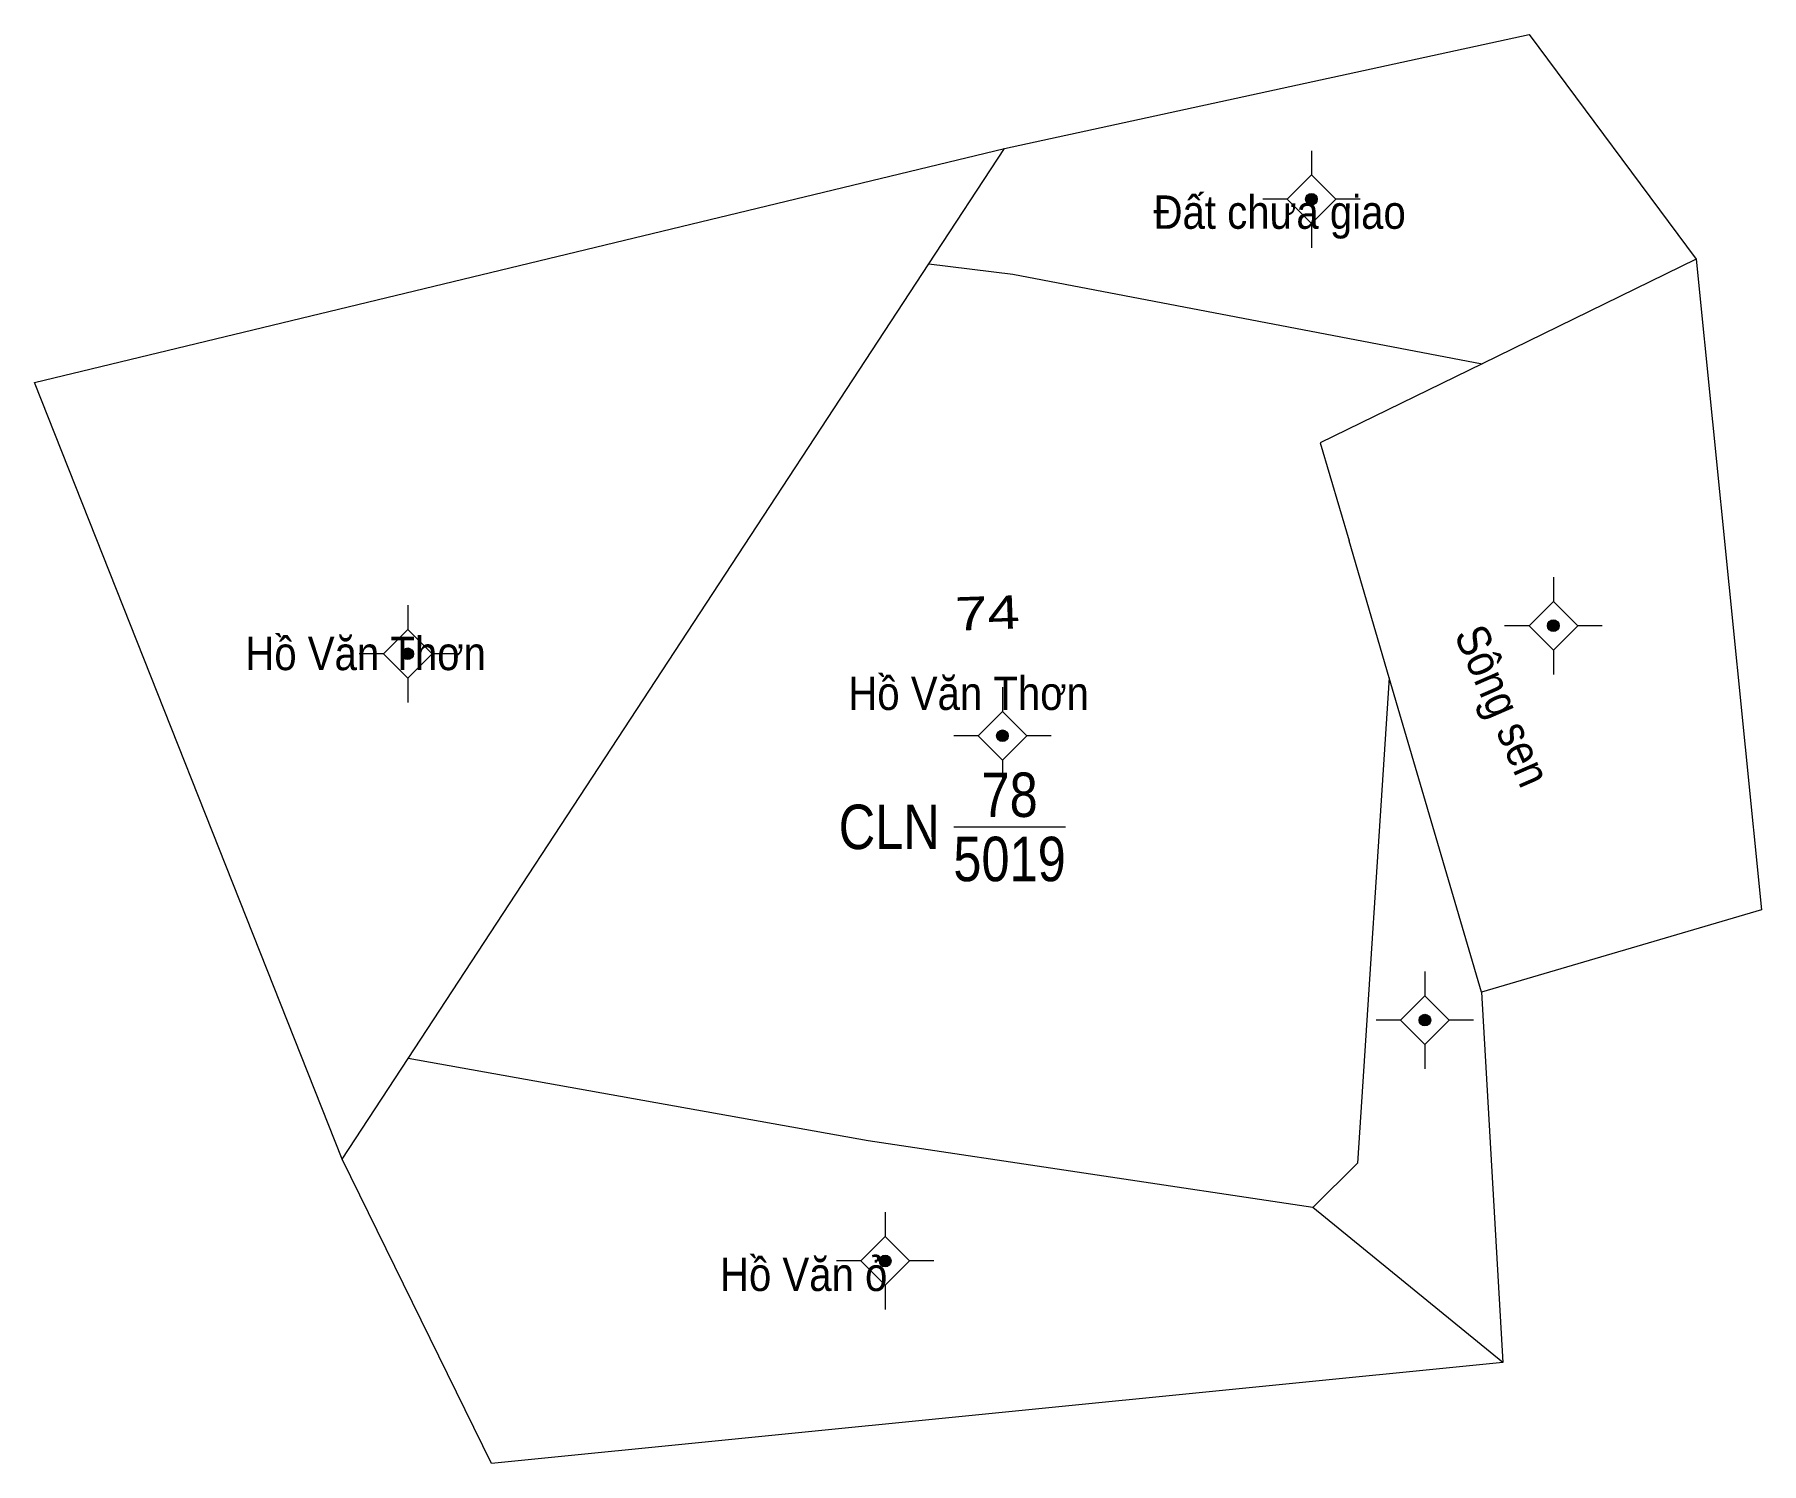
# Model space of a CAD drawing. Header units: metres. Extents: x 534707 to 536375, y 1846403 to 1847853.
# Drawn here: x 536220 to 536375.3, y 1846917 to 1847045.6 of the extents above; entities that cross this region are included whole.
import ezdxf
from ezdxf.enums import TextEntityAlignment as Align

# ---------------------------------------------------------------- set-up
doc = ezdxf.new("R2010")
doc.units = ezdxf.units.M
doc.header["$LTSCALE"] = 1.2
for name, color, linetype, lineweight in [('11', 7, 'Continuous', 13), ('6', 7, 'Continuous', 13), ('7', 7, 'Continuous', 13)]:
    doc.layers.add(name, color=color, linetype=linetype, lineweight=lineweight)
for name, color, linetype in [('2', 7, 'Continuous'), ('22', 7, 'Continuous'), ('3', 7, 'Continuous'), ('4', 7, 'Continuous'), ('5', 7, 'Continuous')]:
    doc.layers.add(name, color=color, linetype=linetype)

msp = doc.modelspace()

# ---------------------------------------------------------------- texts
at = {"layer": '2', "width": 0.9}
for s, p in [('Đất chưa giao', (536332, 1847028.07)), ('Hồ Văn Thơn', (536249.78, 1846988.36)), ('Hồ Văn Thơn', (536304.02, 1846984.78)), ('Hồ Văn ỏ', (536289.185, 1846932.5))]:
    msp.add_text(s, height=3, dxfattribs=at).set_placement(p, align=Align.CENTER)
at = {"layer": '22', "width": 0.9}
msp.add_text('Sông sen', height=3, rotation=293.528, dxfattribs=at).set_placement((536350.705, 1846984.564), align=Align.CENTER)
at = {"layer": '3', "width": 0.85}
msp.add_text('CLN', height=4, dxfattribs=at).set_placement((536301.43, 1846972.26), align=Align.RIGHT)
at = {"layer": '4', "width": 0.85}
msp.add_text('78', height=4, dxfattribs=at).set_placement((536307.71, 1846975.15), align=Align.CENTER)
at = {"layer": '5', "width": 0.85}
msp.add_text('5019', height=4, dxfattribs=at).set_placement((536307.705, 1846969.37), align=Align.CENTER)
at = {"layer": '7', "width": 1.3}
msp.add_text('74', height=3, rotation=2, dxfattribs=at).set_placement((536305.763, 1846992.012), align=Align.CENTER)

# ---------------------------------------------------------------- hatches: boundary and pattern name
at = {"layer": '11'}
for points in [[(536335.384, 1847030.73, 1), (536334.334, 1847030.73, 1)], [(536357.144, 1846992.36, 1), (536356.094, 1846992.36, 1)], [(536254.094, 1846989.83, 1), (536253.044, 1846989.83, 1)], [(536307.594, 1846982.45, 1), (536306.544, 1846982.45, 1)], [(536345.594, 1846956.87, 1), (536344.544, 1846956.87, 1)], [(536297.044, 1846935.2, 1), (536295.994, 1846935.2, 1)]]:
    msp.add_hatch(color=256, dxfattribs=at).paths.add_polyline_path(points)

# ---------------------------------------------------------------- linework, layer by layer
for p, q in [((536334.86, 1847035.1), (536334.86, 1847032.92)), ((536332.67, 1847030.73), (536330.48, 1847030.73)), ((536339.24, 1847030.73), (536337.05, 1847030.73)), ((536334.86, 1847028.54), (536334.86, 1847026.36)), ((536356.62, 1846996.74), (536356.62, 1846994.55)), ((536253.57, 1846994.2), (536253.57, 1846992.02)), ((536354.43, 1846992.36), (536352.24, 1846992.36)), ((536361, 1846992.36), (536358.81, 1846992.36)), ((536251.38, 1846989.83), (536249.19, 1846989.83)), ((536257.94, 1846989.83), (536255.76, 1846989.83)), ((536356.62, 1846990.17), (536356.62, 1846987.98)), ((536253.57, 1846987.64), (536253.57, 1846985.46)), ((536307.07, 1846986.82), (536307.07, 1846984.64)), ((536304.88, 1846982.45), (536302.69, 1846982.45)), ((536311.44, 1846982.45), (536309.26, 1846982.45)), ((536307.07, 1846980.26), (536307.07, 1846978.08)), ((536345.07, 1846961.24), (536345.07, 1846959.06)), ((536342.88, 1846956.87), (536340.69, 1846956.87)), ((536349.44, 1846956.87), (536347.26, 1846956.87)), ((536345.07, 1846954.68), (536345.07, 1846952.5)), ((536296.52, 1846939.58), (536296.52, 1846937.39)), ((536294.33, 1846935.2), (536292.14, 1846935.2)), ((536300.9, 1846935.2), (536298.71, 1846935.2)), ((536296.52, 1846933.01), (536296.52, 1846930.82))]:
    msp.add_line(p, q, dxfattribs=at)
for points in [[(536334.86, 1847032.92), (536332.67, 1847030.73), (536334.86, 1847028.54), (536337.05, 1847030.73)], [(536356.62, 1846994.55), (536354.43, 1846992.36), (536356.62, 1846990.17), (536358.81, 1846992.36)], [(536253.57, 1846992.02), (536251.38, 1846989.83), (536253.57, 1846987.64), (536255.76, 1846989.83)], [(536307.07, 1846984.64), (536304.88, 1846982.45), (536307.07, 1846980.26), (536309.26, 1846982.45)], [(536345.07, 1846959.06), (536342.88, 1846956.87), (536345.07, 1846954.68), (536347.26, 1846956.87)], [(536296.52, 1846937.39), (536294.33, 1846935.2), (536296.52, 1846933.01), (536298.71, 1846935.2)]]:
    msp.add_lwpolyline(points, close=True, dxfattribs=at)
for centre in [(536334.859, 1847030.73), (536356.619, 1846992.36), (536253.569, 1846989.83), (536307.069, 1846982.45), (536345.069, 1846956.87), (536296.519, 1846935.2)]:
    msp.add_circle(centre, 0.525, dxfattribs=at)
at = {"layer": '6'}
msp.add_line((536369.46, 1847025.34), (536350.21, 1847015.92), dxfattribs=at)
for points in [[(536307.26, 1847035.29), (536354.45, 1847045.55), (536369.46, 1847025.34)], [(536247.68, 1846944.37), (536220, 1847014.25), (536307.26, 1847035.29)], [(536247.68, 1846944.37), (536253.62, 1846953.43), (536300.45, 1847024.91), (536307.26, 1847035.29)], [(536369.46, 1847025.34), (536375.34, 1846966.79), (536350.17, 1846959.39)], [(536300.45, 1847024.91), (536308, 1847024), (536350.21, 1847015.92)], [(536350.21, 1847015.92), (536335.65, 1847008.8), (536338.24, 1847000)], [(536350.17, 1846959.39), (536341.86, 1846987.68), (536338.24, 1847000)], [(536341.86, 1846987.68), (536339, 1846944), (536335, 1846940)], [(536350.17, 1846959.39), (536352.09, 1846926.07), (536335, 1846940)], [(536335, 1846940), (536295, 1846946), (536253.62, 1846953.43)], [(536352.09, 1846926.07), (536261.11, 1846916.98), (536247.68, 1846944.37)]]:
    msp.add_lwpolyline(points, dxfattribs=at)
at = {"layer": '7'}
msp.add_line((536302.69, 1846974.26), (536312.73, 1846974.26), dxfattribs=at)

msp.set_redraw_order([(e.dxf.handle, doc.entitydb.next_handle()) for e in msp.query("TEXT MTEXT ATTDEF DIMENSION ARC_DIMENSION")])  # texts and dimensions are drawn at this point

doc.saveas('drawing.dxf')
